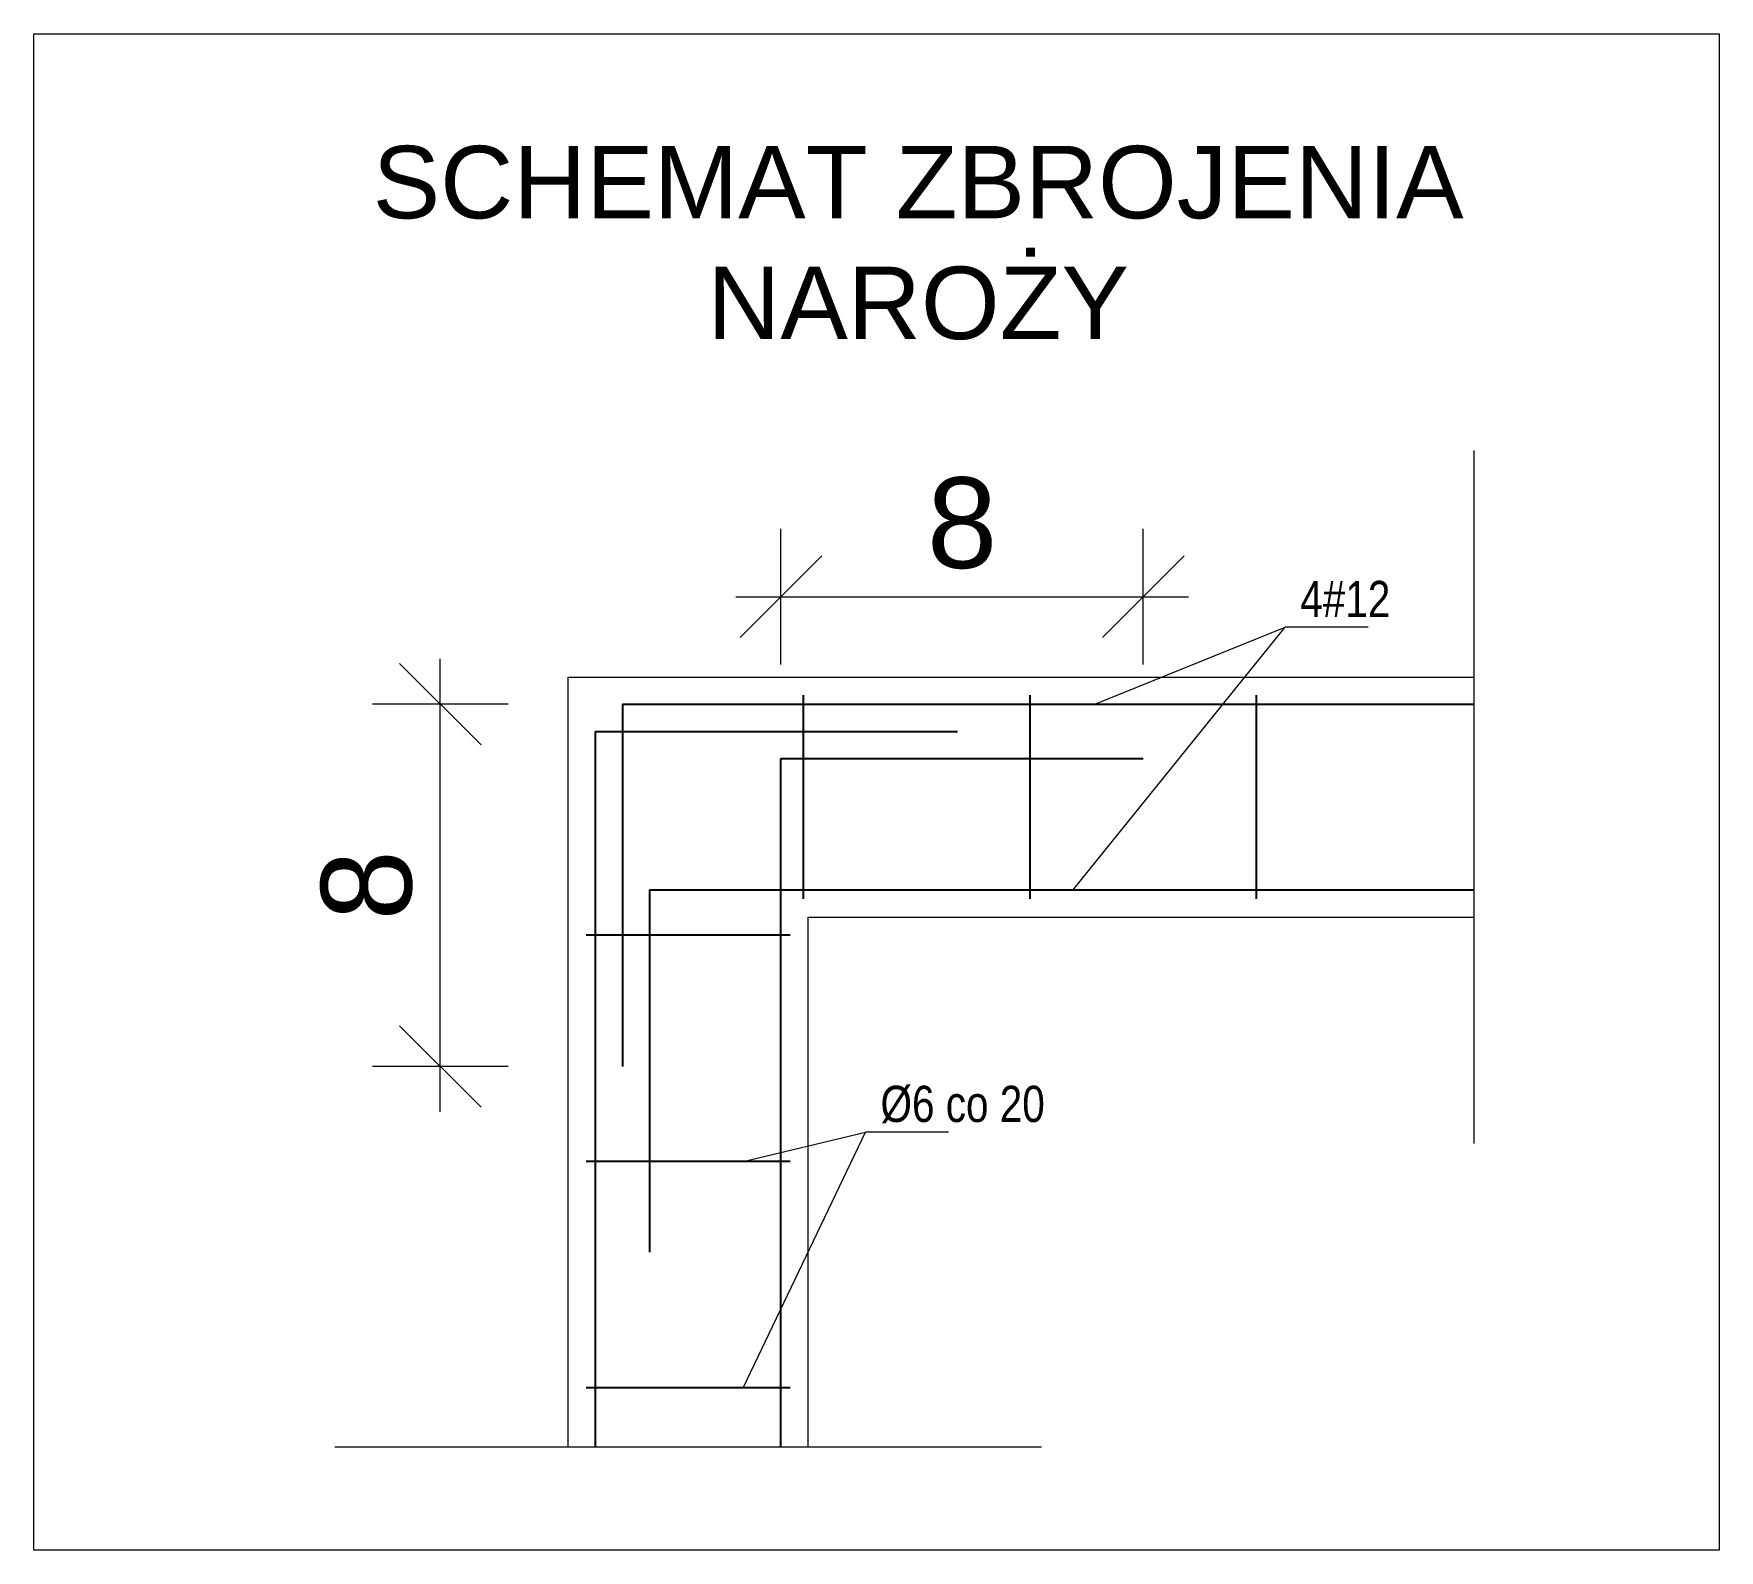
# Model space of a CAD drawing. Header units: millimetres. Extents: x -21220 to 1756793, y -806857 to 86733.
# Drawn here: x 236486.88 to 236524.1, y 84185.56 to 84219.06 of the extents above; entities that cross this region are included whole.
import ezdxf

# ---------------------------------------------------------------- set-up
doc = ezdxf.new("R2010")
doc.units = ezdxf.units.MM
doc.header["$LTSCALE"] = 10
doc.header["$MEASUREMENT"] = 0
doc.linetypes.add('DASHED', pattern=[0.75, 0.5, -0.25])
doc.layers.get('Defpoints').update_dxf_attribs({"color": 2, "lineweight": 50})
for name, color, linetype, lineweight in [('e-cad_opisy', 2, 'Continuous', 18), ('G-Cienka', 4, 'Continuous', 9), ('G-Obrys', 3, 'Continuous', 20), ('G-Opisy', 2, 'Continuous', 18), ('G-Przerywana', 8, 'DASHED', 15), ('G-Wymiary', 4, 'Continuous', 9)]:
    doc.layers.add(name, color=color, linetype=linetype, lineweight=lineweight)
doc.layers.add('G-Prety', color=1, linetype='Continuous')
doc.styles.add('1do50-GG', font='arial.ttf', dxfattribs={"height": 125})
doc.styles.add('Arial-GG', font='arial.ttf')
doc.styles.add('e-cad_1', font='arial.ttf')
doc.dimstyles.new('W-1 do 20-GG mm', dxfattribs={"dimscale": 20, "dimtxt": 2, "dimasz": 1.8, "dimexe": 1.5, "dimexo": 0, "dimgap": 0.6, "dimtad": 1, "dimdec": 1, "dimrnd": 1, "dimtxsty": 'Arial-GG', "dimblk": 'OBLIQUE', "dimcen": 0, "dimdle": 1, "dimclrd": 4, "dimclre": 4, "dimclrt": 7, "dimadec": 1, "dimazin": 0, "dimtfac": 1, "dimtdec": 1, "dimtix": 1, "dimtmove": 0, "dimatfit": 2, "dimfxl": 1.5, "dimfxlon": 1, "dimlwd": -1, "dimlwe": -1, "dimarcsym": 0})

msp = doc.modelspace()

# ---------------------------------------------------------------- texts
at = {"layer": 'e-cad_opisy', "ltscale": 0.8, "style": 'e-cad_1', "width": 0.8}
for s, p in [('4#12', (236514.848, 84206.172)), ('%%C6 co 20', (236505.579, 84195.022))]:
    msp.add_text(s, height=0.8, rotation=359.9998, dxfattribs=at).set_placement(p)
at = {"layer": 'G-Opisy', "insert": (236506.41, 84214.434), "char_height": 1.6, "width": 35.69295, "attachment_point": 5, "style": '1do50-GG'}
msp.add_mtext('SCHEMAT ZBROJENIA \\PNAROŻY', dxfattribs=at)

# ---------------------------------------------------------------- blocks, each defined once
blk = doc.blocks.new('_Oblique')
at = {"color": 0, "linetype": 'ByBlock', "lineweight": -2}
blk.add_line((-0.5, -0.5), (0.5, 0.5), dxfattribs=at)
blk = doc.blocks.new('*D933')
at = {"layer": 'Defpoints', "color": 0, "transparency": 16777216}
for p in [(236511.381, 84206.622), (236503.381, 84203.048), (236511.381, 84203.048)]:
    blk.add_point(p, dxfattribs=at)
at = {"layer": 'G-Wymiary', "color": 4, "transparency": 16777216}
for p, q in [((236503.381, 84205.122), (236503.381, 84208.122)), ((236511.381, 84205.122), (236511.381, 84208.122)), ((236502.381, 84206.622), (236512.381, 84206.622))]:
    blk.add_line(p, q, dxfattribs=at)
at = {"layer": 'G-Wymiary', "color": 4, "transparency": 16777216, "xscale": 1.8, "yscale": 1.8, "zscale": 1.8, "rotation": 180}
blk.add_blockref('_Oblique', (236503.381, 84206.622), dxfattribs=at)
at = {"layer": 'G-Wymiary', "color": 4, "transparency": 16777216, "xscale": 1.8, "yscale": 1.8, "zscale": 1.8}
blk.add_blockref('_Oblique', (236511.381, 84206.622), dxfattribs=at)
at = {"layer": 'G-Wymiary', "color": 7, "transparency": 16777216, "insert": (236507.381, 84208.243), "char_height": 2, "attachment_point": 5, "style": 'Arial-GG'}
blk.add_mtext('8', dxfattribs=at)
blk = doc.blocks.new('*D934')
at = {"layer": 'Defpoints', "color": 0, "transparency": 16777216}
for p in [(236495.859, 84204.248), (236499.881, 84204.248), (236499.881, 84196.248)]:
    blk.add_point(p, dxfattribs=at)
at = {"layer": 'G-Wymiary', "color": 4, "transparency": 16777216}
for p, q in [((236495.859, 84195.248), (236495.859, 84205.248)), ((236497.359, 84204.248), (236494.359, 84204.248)), ((236497.359, 84196.248), (236494.359, 84196.248))]:
    blk.add_line(p, q, dxfattribs=at)
at = {"layer": 'G-Wymiary', "color": 4, "transparency": 16777216, "xscale": 1.8, "yscale": 1.8, "zscale": 1.8}
for p, rotation in [((236495.859, 84204.248), 90), ((236495.859, 84196.248), 270)]:
    blk.add_blockref('_Oblique', p, dxfattribs=dict(at, rotation=rotation))
at = {"layer": 'G-Wymiary', "color": 7, "transparency": 16777216, "insert": (236494.237, 84200.248), "char_height": 2, "attachment_point": 5, "rotation": 90, "style": 'Arial-GG'}
blk.add_mtext('8', dxfattribs=at)

# ---------------------------------------------------------------- dimensions: what is measured, and where the dimension line sits
at = {"layer": 'G-Wymiary'}
dim = msp.add_linear_dim(base=(236511.381, 84206.622), p1=(236503.381, 84203.048), p2=(236511.381, 84203.048), dimstyle='W-1 do 20-GG mm', override={"dimscale": 1}, dxfattribs=at)
dim.commit()
dim.dimension.update_dxf_attribs({"geometry": '*D933', "text_midpoint": (236507.381, 84208.243)})
dim = msp.add_linear_dim(base=(236495.859, 84204.248), p1=(236499.881, 84196.248), p2=(236499.881, 84204.248), angle=90, dimstyle='W-1 do 20-GG mm', override={"dimscale": 1}, dxfattribs=at)
dim.commit()
dim.dimension.update_dxf_attribs({"geometry": '*D934', "text_midpoint": (236494.237, 84200.248)})

# ---------------------------------------------------------------- linework, layer by layer
at = {"layer": 'G-Cienka', "ltscale": 0.8}
for p, q in [((236509.83, 84200.148), (236514.516, 84205.948)), ((236510.312, 84204.248), (236514.516, 84205.948)), ((236516.351, 84205.948), (236514.516, 84205.948)), ((236502.549, 84194.148), (236505.247, 84194.798)), ((236502.549, 84189.148), (236505.247, 84194.798)), ((236507.082, 84194.798), (236505.247, 84194.798))]:
    msp.add_line(p, q, dxfattribs=at)
at = {"layer": 'G-Obrys', "ltscale": 10}
for p, q in [((236498.681, 84187.848), (236498.681, 84204.848)), ((236498.681, 84204.848), (236518.681, 84204.848)), ((236503.981, 84199.548), (236518.681, 84199.548)), ((236503.981, 84187.848), (236503.981, 84199.548))]:
    msp.add_line(p, q, dxfattribs=at)
at = {"layer": 'G-Prety', "ltscale": 10}
for p, q in [((236499.881, 84204.248), (236499.881, 84196.248)), ((236499.881, 84204.248), (236518.681, 84204.248)), ((236499.881, 84204.248), (236499.881, 84196.248)), ((236503.881, 84199.948), (236503.881, 84204.448)), ((236508.881, 84199.948), (236508.881, 84204.448)), ((236513.881, 84199.948), (236513.881, 84204.448)), ((236499.281, 84203.648), (236507.281, 84203.648)), ((236499.281, 84203.648), (236499.281, 84187.848)), ((236503.381, 84187.848), (236503.381, 84203.048)), ((236503.381, 84203.048), (236511.381, 84203.048)), ((236503.381, 84203.048), (236511.381, 84203.048)), ((236500.481, 84200.148), (236500.481, 84192.148)), ((236500.481, 84200.148), (236518.681, 84200.148)), ((236503.581, 84199.148), (236499.081, 84199.148)), ((236503.581, 84194.148), (236499.081, 84194.148)), ((236503.581, 84189.148), (236499.081, 84189.148))]:
    msp.add_line(p, q, dxfattribs=at)
at = {"layer": 'G-Przerywana', "ltscale": 20}
for p, q in [((236518.681, 84209.848), (236518.681, 84194.548)), ((236493.531, 84187.848), (236509.131, 84187.848))]:
    msp.add_line(p, q, dxfattribs=at)
at = {"layer": 'G-Przerywana', "ltscale": 50}
msp.add_lwpolyline([(236486.881, 84219.056), (236524.101, 84219.056), (236524.101, 84185.564), (236486.881, 84185.564)], close=True, dxfattribs=at)

msp.set_redraw_order([(e.dxf.handle, doc.entitydb.next_handle()) for e in msp.query("TEXT MTEXT ATTDEF DIMENSION ARC_DIMENSION")])  # texts and dimensions are drawn at this point

doc.saveas('drawing.dxf')
